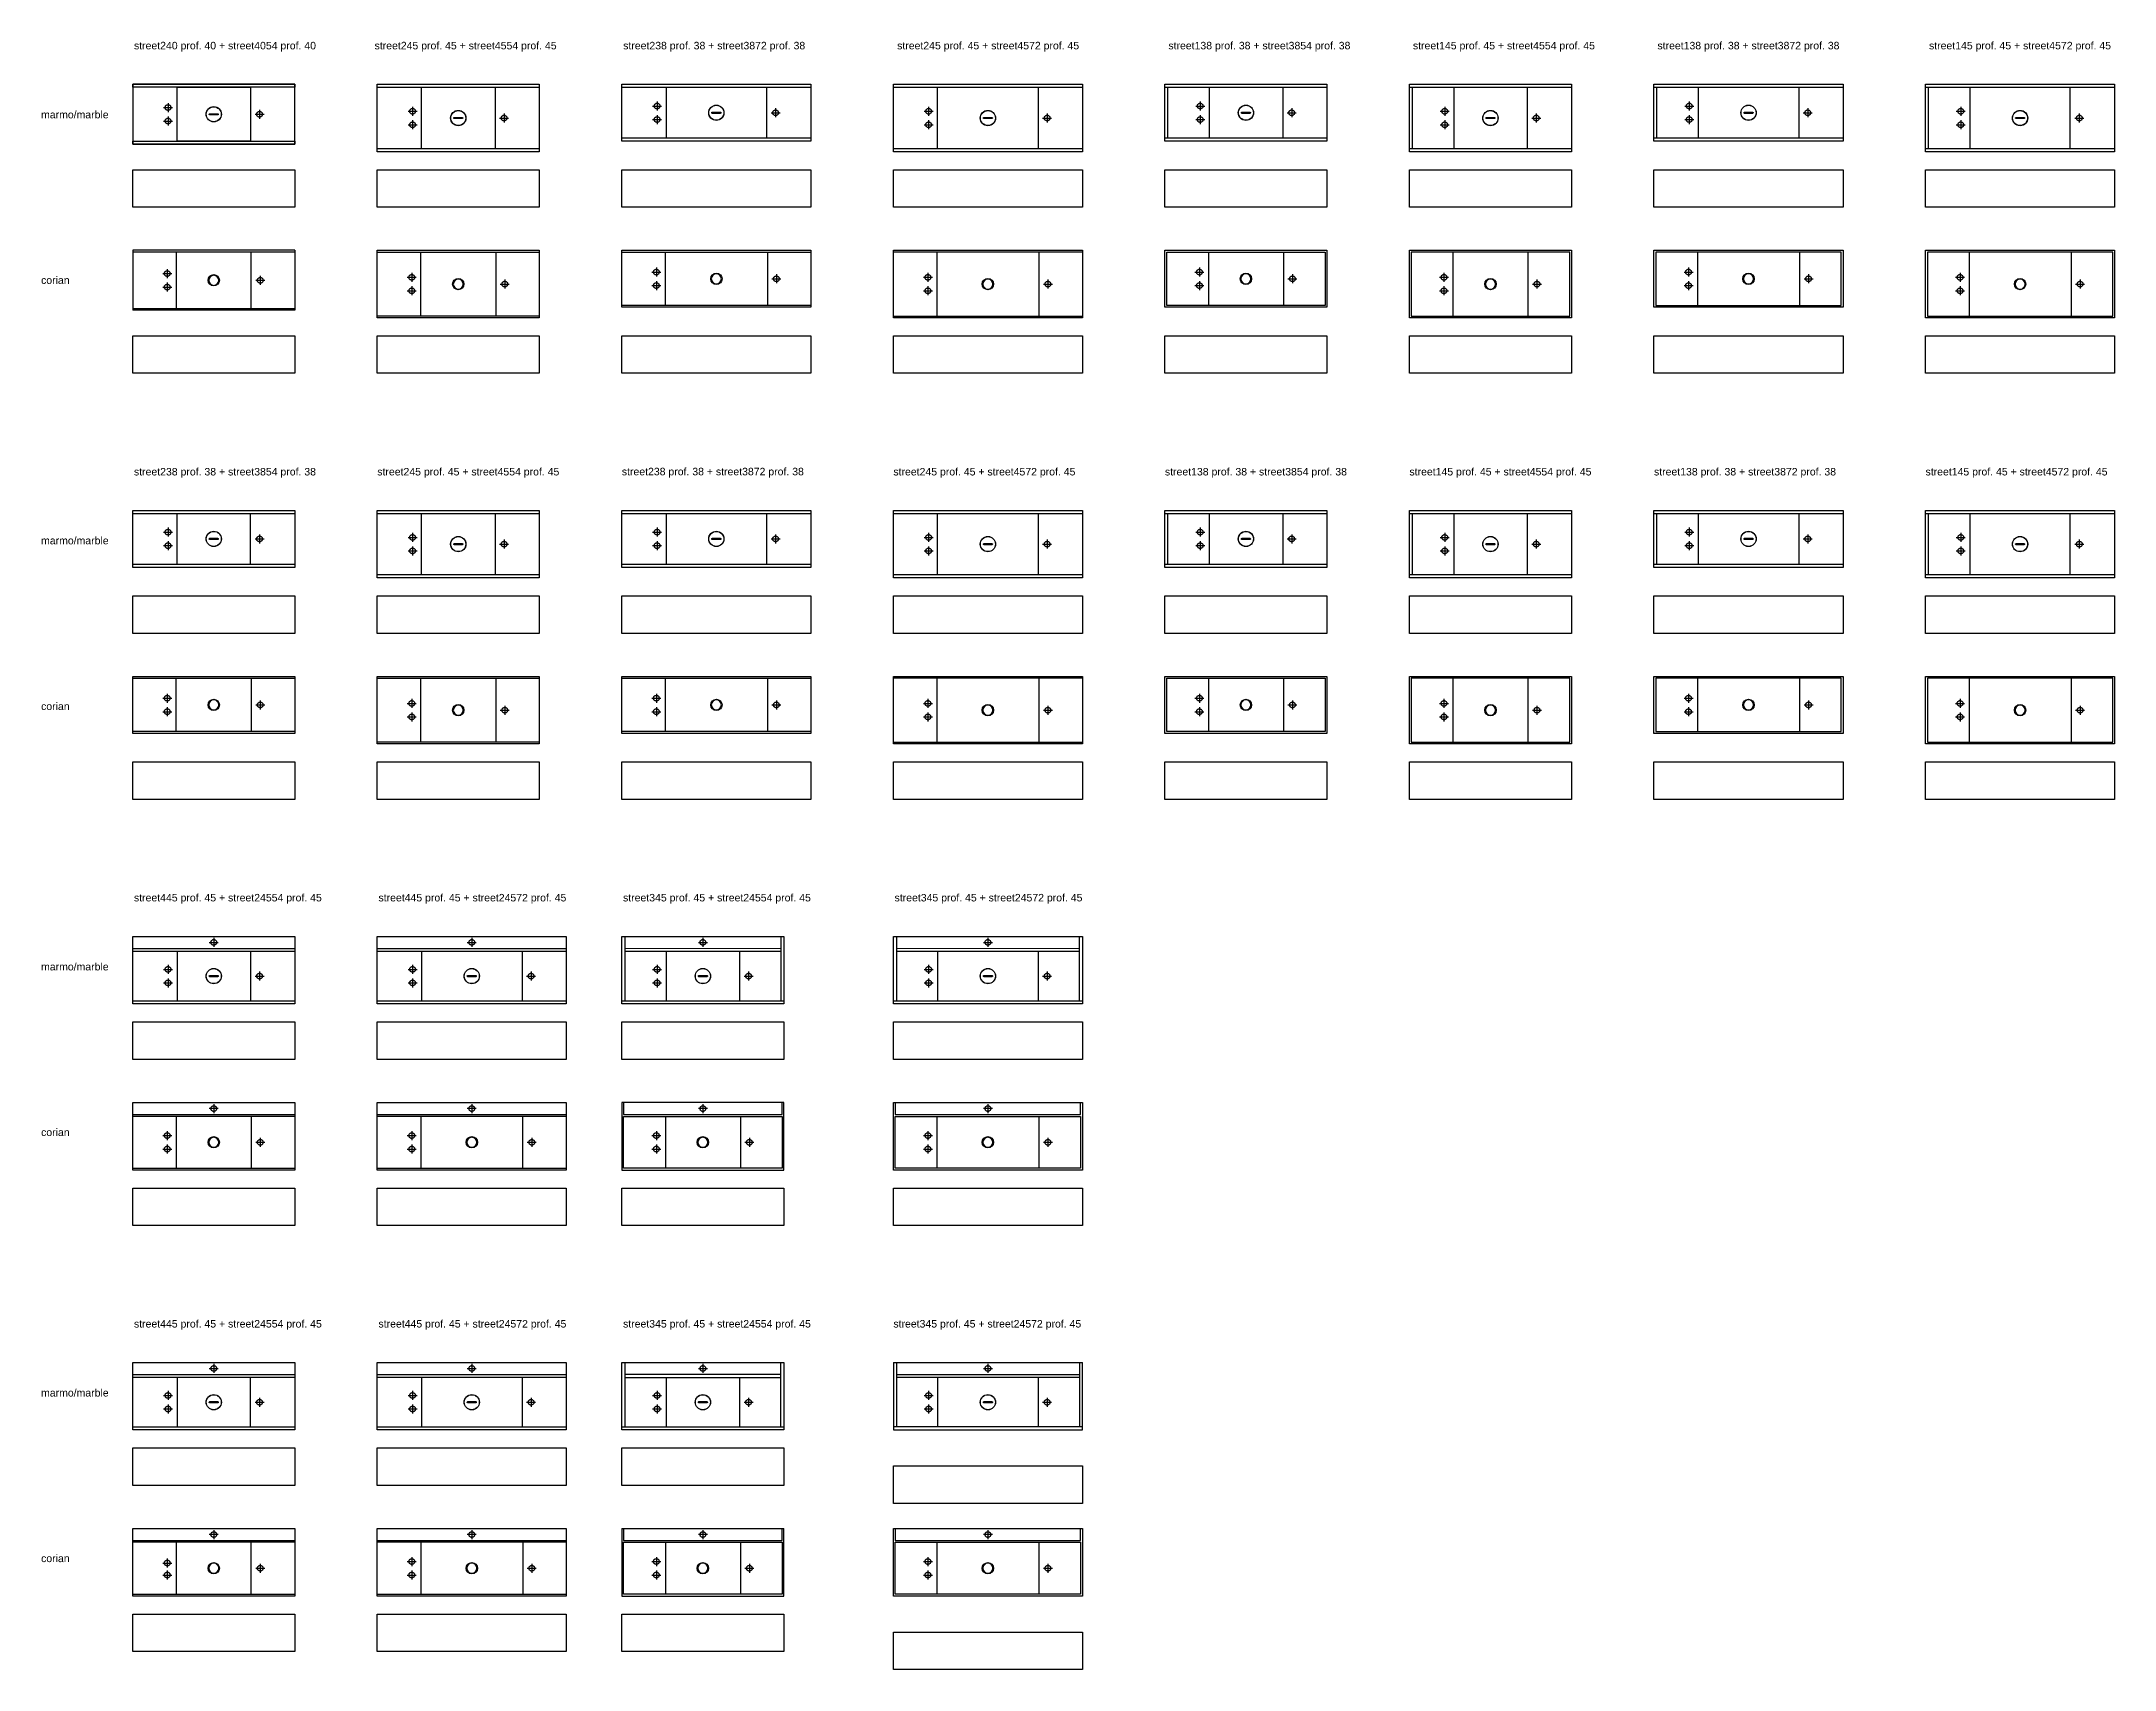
# Model space of a CAD drawing. Header units: millimetres. Extents: x 396 to 4372, y 216 to 1946.
# Drawn here: x 2271 to 3652, y 860 to 1946 of the extents above; entities that cross this region are included whole.
import ezdxf

# ---------------------------------------------------------------- set-up
doc = ezdxf.new("R2010")
doc.units = ezdxf.units.MM
doc.linetypes.add('ACAD_ISO02W100', pattern=[15, 12, -3])
doc.styles.get("Standard").update_dxf_attribs({"font": 'arial.ttf'})

msp = doc.modelspace()

# ---------------------------------------------------------------- texts
at = {"char_height": 5, "attachment_point": 1}
for s, width, heights, insert in [('street240 prof. 40 + street4054 prof. 40', 121.896, [0], (2332.3, 1945.4)), ('street245 prof. 45 + street4554 prof. 45', 121.896, [0], (2492.7, 1945.4)), ('street238 prof. 38 + street3872 prof. 38', 121.896, [0], (2658.4, 1945.4)), ('street245 prof. 45 + street4572 prof. 45', 121.896, [0], (2841, 1945.4)), ('street138 prof. 38 + street3854 prof. 38', 121.896, [0], (3021.8, 1945.4)), ('street145 prof. 45 + street4554 prof. 45', 121.896, [0], (3184.8, 1945.4)), ('street138 prof. 38 + street3872 prof. 38', 121.896, [0], (3347.8, 1945.4)), ('street145 prof. 45 + street4572 prof. 45', 121.896, [0], (3528.8, 1945.4)), ('marmo/marble', 116.784, [0], (2270.4, 1899.4)), ('corian', 116.784, [0], (2270.4, 1789, 0)), ('street238 prof. 38 + street3854 prof. 38', 121.896, [0], (2332.3, 1661.3)), ('street245 prof. 45 + street4554 prof. 45', 121.896, [0], (2494.5, 1661.3)), ('street238 prof. 38 + street3872 prof. 38', 121.896, [0], (2657.5, 1661.4)), ('street245 prof. 45 + street4572 prof. 45', 121.896, [0], (2838.5, 1661.3)), ('street138 prof. 38 + street3854 prof. 38', 121.896, [0], (3019.5, 1661.3)), ('street145 prof. 45 + street4554 prof. 45', 121.896, [0], (3182.5, 1661.3)), ('street138 prof. 38 + street3872 prof. 38', 121.896, [0], (3345.5, 1661.3)), ('street145 prof. 45 + street4572 prof. 45', 121.896, [0], (3526.5, 1661.3)), ('marmo/marble', 116.784, [0], (2270.4, 1615.4)), ('corian', 116.784, [0], (2270.4, 1504.9, 0)), ('street445 prof. 45 + street24554 prof. 45', 138.665, [11.1], (2332.3, 1377.3)), ('street445 prof. 45 + street24572 prof. 45', 138.665, [11.1], (2495.3, 1377.3)), ('street345 prof. 45 + street24554 prof. 45', 138.665, [11.1], (2658.3, 1377.3)), ('street345 prof. 45 + street24572 prof. 45', 138.665, [11.1], (2839.3, 1377.3)), ('marmo/marble', 116.784, [0], (2270.4, 1331.3)), ('corian', 116.784, [0], (2270.4, 1220.9, 0)), ('street445 prof. 45 + street24554 prof. 45', 138.665, [11.1], (2332.3, 1093.2, 0)), ('street445 prof. 45 + street24572 prof. 45', 138.665, [11.1], (2495.3, 1093.2, 0)), ('street345 prof. 45 + street24554 prof. 45', 138.665, [11.1], (2658.3, 1093.2, 0)), ('street345 prof. 45 + street24572 prof. 45', 138.665, [11.1], (2838.5, 1093.2, 0)), ('marmo/marble', 116.784, [0], (2270.4, 1047.2, 0)), ('corian', 116.784, [0], (2270.4, 936.8, 0))]:
    msp.add_mtext_dynamic_manual_height_columns(s, width=width, gutter_width=12.5, heights=heights, dxfattribs=dict(at, insert=insert))

# ---------------------------------------------------------------- blocks, each defined once
blk = doc.blocks.new('*U121')
blk.add_lwpolyline([(0, 25), (108, 25), (108, 0), (0, 0)], close=True)
blk = doc.blocks.new('*U135')
for p, q in [((0, 37), (108, 37)), ((108, 35.8), (0, 35.8)), ((29, 35.8, 0), (29, 1.2, 0)), ((79, 1.2, 0), (79, 35.8)), ((0, 1.2), (108, 1.2))]:
    blk.add_line(p, q)
blk.add_lwpolyline([(0, 45), (108, 45), (108, 0), (0, 0)], close=True)
blk.add_circle((54, 18.5), 3.78)
at = {"extrusion": (0, 0, -1)}
blk.add_circle((-54, 18.5, 0), 3.35, dxfattribs=at)
at = {"layer": 'Defpoints', "linetype": 'ACAD_ISO02W100'}
for p, q in [((54, 44), (54, 38)), ((57, 41), (51, 41)), ((20, 22), (26, 22)), ((20, 14), (26, 14)), ((23, 25), (23, 19)), ((23, 17), (23, 11)), ((82, 18.5), (88, 18.5)), ((85, 21.5), (85, 15.5))]:
    blk.add_line(p, q, dxfattribs=at)
for centre in [(54, 41), (23, 22), (23, 14), (85, 18.5)]:
    blk.add_circle(centre, 1.9, dxfattribs=at)
blk = doc.blocks.new('*U134')
for p, q in [((0, 37), (108, 37)), ((108, 35), (0, 35)), ((29.5, 35), (29.5, 2)), ((78.5, 2), (78.5, 35)), ((0, 2), (108, 2))]:
    blk.add_line(p, q)
for points in [[(0, 45), (108, 45), (108, 0), (0, 0)], [(51.2, 18.8), (51.3, 18.9), (51.4, 18.9), (56.6, 18.9), (56.7, 18.9), (56.8, 18.8), (56.9, 18.8), (56.9, 18.7), (57, 18.6), (57, 18.5), (57, 18.4), (56.9, 18.3), (56.9, 18.2), (56.8, 18.2), (56.7, 18.1), (56.6, 18.1), (51.4, 18.1), (51.3, 18.1), (51.2, 18.2), (51.1, 18.2), (51.1, 18.3), (51, 18.4), (51, 18.5), (51, 18.6), (51.1, 18.7), (51.1, 18.8)]]:
    blk.add_lwpolyline(points, close=True)
for radius in [5.1, 5]:
    blk.add_circle((54, 18.5), radius)
at = {"layer": 'Defpoints', "linetype": 'ACAD_ISO02W100'}
for p, q in [((54, 44), (54, 38)), ((51, 41), (57, 41)), ((20.5, 23), (26.5, 23)), ((20.5, 14), (26.5, 14)), ((23.5, 26), (23.5, 20)), ((23.5, 17), (23.5, 11)), ((81.5, 18.5), (87.5, 18.5)), ((84.5, 21.5), (84.5, 15.5))]:
    blk.add_line(p, q, dxfattribs=at)
for centre in [(54, 41), (23.5, 23), (23.5, 14), (84.5, 18.5)]:
    blk.add_circle(centre, 1.9, dxfattribs=at)
blk = doc.blocks.new('*U136')
for p, q in [((0, 37), (126, 37)), ((126, 35), (0, 35)), ((29.5, 35), (29.5, 2)), ((96.5, 35), (96.5, 2)), ((0, 2), (126, 2))]:
    blk.add_line(p, q)
for points in [[(0, 45), (126, 45), (126, 0), (0, 0)], [(60.2, 18.8), (60.3, 18.9), (60.4, 18.9), (65.6, 18.9), (65.7, 18.9), (65.8, 18.8), (65.9, 18.8), (65.9, 18.7), (66, 18.6), (66, 18.5), (66, 18.4), (65.9, 18.3), (65.9, 18.2), (65.8, 18.2), (65.7, 18.1), (65.6, 18.1), (60.4, 18.1), (60.3, 18.1), (60.2, 18.2), (60.1, 18.2), (60.1, 18.3), (60, 18.4), (60, 18.5), (60, 18.6), (60.1, 18.7), (60.1, 18.8)]]:
    blk.add_lwpolyline(points, close=True)
for radius in [5.1, 5]:
    blk.add_circle((63, 18.5), radius)
at = {"layer": 'Defpoints', "linetype": 'ACAD_ISO02W100'}
for p, q in [((63, 44), (63, 38)), ((60, 41), (66, 41)), ((20.5, 23), (26.5, 23)), ((20.5, 14), (26.5, 14)), ((23.5, 26), (23.5, 20)), ((23.5, 17), (23.5, 11)), ((99.5, 18.5), (105.5, 18.5)), ((102.5, 21.5), (102.5, 15.5))]:
    blk.add_line(p, q, dxfattribs=at)
for centre in [(63, 41), (23.5, 23), (23.5, 14), (102.5, 18.5)]:
    blk.add_circle(centre, 1.9, dxfattribs=at)
blk = doc.blocks.new('*U137')
for p, q in [((0, 37), (126, 37)), ((126, 35.8), (0, 35.8)), ((29, 35.8), (29, 1.2)), ((97, 35.8), (97, 1.2)), ((0, 1.2), (126, 1.2))]:
    blk.add_line(p, q)
blk.add_lwpolyline([(0, 45), (126, 45), (126, 0), (0, 0)], close=True)
blk.add_circle((63, 18.5, 0), 3.78)
at = {"extrusion": (0, 0, -1)}
blk.add_circle((-63, 18.5, 0), 3.35, dxfattribs=at)
at = {"layer": 'Defpoints', "linetype": 'ACAD_ISO02W100'}
for p, q in [((63, 44), (63, 38)), ((66, 41), (60, 41)), ((20, 23, 0), (26, 23, 0)), ((20, 14, 0), (26, 14, 0)), ((23, 26, 0), (23, 20, 0)), ((23, 17, 0), (23, 11, 0)), ((100, 18.5), (106, 18.5)), ((103, 21.5), (103, 15.5))]:
    blk.add_line(p, q, dxfattribs=at)
for centre in [(63, 41), (23, 23, 0), (23, 14, 0), (103, 18.5)]:
    blk.add_circle(centre, 1.9, dxfattribs=at)
blk = doc.blocks.new('*U124')
blk.add_lwpolyline([(0, 25), (126, 25), (126, 0), (0, 0)], close=True)
blk = doc.blocks.new('*U138')
for p, q in [((2, 45), (2, 2)), ((106, 2), (106, 45)), ((106, 37), (2, 37)), ((2, 35), (106, 35)), ((29.5, 35), (29.5, 2)), ((78.5, 35), (78.5, 2)), ((0, 2), (108, 2))]:
    blk.add_line(p, q)
for points in [[(0, 45), (108, 45), (108, 0), (0, 0)], [(51.2, 18.8), (51.3, 18.9), (51.4, 18.9), (56.6, 18.9), (56.7, 18.9), (56.8, 18.8), (56.9, 18.8), (56.9, 18.7), (57, 18.6), (57, 18.5), (57, 18.4), (56.9, 18.3), (56.9, 18.2), (56.8, 18.2), (56.7, 18.1), (56.6, 18.1), (51.4, 18.1), (51.3, 18.1), (51.2, 18.2), (51.1, 18.2), (51.1, 18.3), (51, 18.4), (51, 18.5), (51, 18.6), (51.1, 18.7), (51.1, 18.8)]]:
    blk.add_lwpolyline(points, close=True)
for radius in [5.1, 5]:
    blk.add_circle((54, 18.5), radius)
at = {"layer": 'Defpoints', "linetype": 'ACAD_ISO02W100'}
for p, q in [((54, 44), (54, 38)), ((51, 41), (57, 41)), ((20.5, 23), (26.5, 23)), ((20.5, 14), (26.5, 14)), ((23.5, 26), (23.5, 20)), ((23.5, 17), (23.5, 11)), ((81.5, 18.5), (87.5, 18.5)), ((84.5, 21.5), (84.5, 15.5))]:
    blk.add_line(p, q, dxfattribs=at)
for centre in [(54, 41), (23.5, 23), (23.5, 14), (84.5, 18.5)]:
    blk.add_circle(centre, 1.9, dxfattribs=at)
blk = doc.blocks.new('*U139')
for p, q in [((0, 45), (108, 45)), ((29, 35.8, 0), (29, 1.2)), ((79, 35.8, 0), (79, 1.2, 0))]:
    blk.add_line(p, q)
for points in [[(0, 45), (0, 0), (108, 0), (108, 45)], [(1.2, 45), (1.2, 37), (106.8, 37), (106.8, 45)]]:
    blk.add_lwpolyline(points)
blk.add_lwpolyline([(1.2, 35.8), (106.8, 35.8), (106.8, 1.2), (1.2, 1.2)], close=True)
blk.add_circle((54, 18.5), 3.78)
at = {"extrusion": (0, 0, -1)}
blk.add_circle((-54, 18.5, 0), 3.35, dxfattribs=at)
at = {"layer": 'Defpoints', "linetype": 'ACAD_ISO02W100'}
for p, q in [((54, 44), (54, 38)), ((57, 41), (51, 41)), ((20, 23), (26, 23)), ((20, 14), (26, 14)), ((23, 26), (23, 20)), ((23, 17), (23, 11)), ((82, 18.5), (88, 18.5)), ((85, 21.5), (85, 15.5))]:
    blk.add_line(p, q, dxfattribs=at)
for centre in [(54, 41), (23, 23), (23, 14), (85, 18.5)]:
    blk.add_circle(centre, 1.9, dxfattribs=at)
blk = doc.blocks.new('*U141')
for p, q in [((0, 45), (126, 45)), ((2, 45), (2, 2)), ((124, 45), (124, 2)), ((2, 37), (124, 37.1)), ((124, 35), (2, 35)), ((29.5, 35), (29.5, 2)), ((96.5, 35), (96.5, 2)), ((126, 2), (0, 2))]:
    blk.add_line(p, q)
blk.add_lwpolyline([(0, 45), (0, 0), (126, 0), (126, 45)])
blk.add_lwpolyline([(60.2, 18.8), (60.3, 18.9), (60.4, 18.9), (65.6, 18.9), (65.7, 18.9), (65.8, 18.8), (65.9, 18.8), (66, 18.7), (66, 18.6), (66, 18.5), (66, 18.4), (66, 18.3), (65.9, 18.2), (65.8, 18.1), (65.7, 18.1), (65.6, 18.1), (60.4, 18.1), (60.3, 18.1), (60.2, 18.1), (60.1, 18.2), (60.1, 18.3), (60, 18.4), (60, 18.5), (60, 18.6), (60.1, 18.7), (60.1, 18.8)], close=True)
for radius in [5.1, 5]:
    blk.add_circle((63, 18.5), radius)
at = {"layer": 'Defpoints', "linetype": 'ACAD_ISO02W100'}
for p, q in [((63, 44), (63, 38)), ((60, 41), (66, 41)), ((20.5, 23), (26.5, 23)), ((20.5, 14), (26.5, 14)), ((23.5, 26), (23.5, 20)), ((23.5, 17), (23.5, 11)), ((99.5, 18.5), (105.5, 18.5)), ((102.5, 21.5), (102.5, 15.5))]:
    blk.add_line(p, q, dxfattribs=at)
for centre in [(63, 41), (23.5, 23), (23.5, 14), (102.5, 18.5)]:
    blk.add_circle(centre, 1.9, dxfattribs=at)
blk = doc.blocks.new('*U142')
for p, q in [((29, 35.8, 0), (29, 1.2)), ((97, 35.8, 0), (97, 1.2))]:
    blk.add_line(p, q)
for points in [[(0, 45), (126, 45), (126, 0), (0, 0)], [(1.2, 35.8), (124.8, 35.8), (124.8, 1.2), (1.2, 1.2)]]:
    blk.add_lwpolyline(points, close=True)
blk.add_lwpolyline([(1.2, 45), (1.2, 37), (124.8, 37), (124.8, 45)])
blk.add_circle((63, 18.5), 3.78)
at = {"extrusion": (0, 0, -1)}
blk.add_circle((-63, 18.5, 0), 3.35, dxfattribs=at)
at = {"layer": 'Defpoints', "linetype": 'ACAD_ISO02W100'}
for p, q in [((63, 44), (63, 38)), ((66, 41), (60, 41)), ((20, 23), (26, 23)), ((20, 14), (26, 14)), ((23, 26), (23, 20)), ((23, 17), (23, 11)), ((100, 18.5, 0), (106, 18.5, 0)), ((103, 21.5, 0), (103, 15.5, 0))]:
    blk.add_line(p, q, dxfattribs=at)
for centre in [(63, 41), (23, 23), (23, 14), (103, 18.5, 0)]:
    blk.add_circle(centre, 1.9, dxfattribs=at)
blk = doc.blocks.new('*U125')
for p, q in [((0, 37), (108, 37)), ((108, 35), (0, 35)), ((29.5, 35), (29.5, 2)), ((78.5, 35), (78.5, 2)), ((0, 2), (108, 2))]:
    blk.add_line(p, q)
for points in [[(0, 45), (108, 45), (108, 0), (0, 0)], [(51.2, 18.8), (51.3, 18.9), (51.4, 18.9), (56.6, 18.9), (56.7, 18.9), (56.8, 18.8), (56.9, 18.8), (56.9, 18.7), (57, 18.6), (57, 18.5), (57, 18.4), (56.9, 18.3), (56.9, 18.2), (56.8, 18.2), (56.7, 18.1), (56.6, 18.1), (51.4, 18.1), (51.3, 18.1), (51.2, 18.2), (51.1, 18.2), (51.1, 18.3), (51, 18.4), (51, 18.5), (51, 18.6), (51.1, 18.7), (51.1, 18.8)]]:
    blk.add_lwpolyline(points, close=True)
for radius in [5.1, 5]:
    blk.add_circle((54, 18.5), radius)
at = {"layer": 'Defpoints', "linetype": 'ACAD_ISO02W100'}
for p, q in [((54, 44), (54, 38)), ((51, 41), (57, 41)), ((20.5, 23), (26.5, 23)), ((20.5, 14), (26.5, 14)), ((23.5, 26), (23.5, 20)), ((23.5, 17), (23.5, 11)), ((81.5, 18.5), (87.5, 18.5)), ((84.5, 21.5), (84.5, 15.5))]:
    blk.add_line(p, q, dxfattribs=at)
for centre in [(54, 41), (23.5, 23), (23.5, 14), (84.5, 18.5)]:
    blk.add_circle(centre, 1.9, dxfattribs=at)
blk = doc.blocks.new('*U126')
for p, q in [((0, 37), (108, 37)), ((108, 35.8), (0, 35.8)), ((29, 35.8), (29, 1.2)), ((79, 35.8), (79, 1.2)), ((0, 1.2), (108, 1.2))]:
    blk.add_line(p, q)
blk.add_lwpolyline([(0, 45), (108, 45), (108, 0), (0, 0)], close=True)
blk.add_circle((54, 18.5), 3.78)
at = {"extrusion": (0, 0, -1)}
blk.add_circle((-54, 18.5, 0), 3.35, dxfattribs=at)
at = {"layer": 'Defpoints', "linetype": 'ACAD_ISO02W100'}
for p, q in [((54, 44), (54, 38)), ((57, 41), (51, 41)), ((20, 23), (26, 23)), ((20, 14), (26, 14)), ((23, 26), (23, 20)), ((23, 17), (23, 11)), ((82, 18.5), (88, 18.5)), ((85, 21.5), (85, 15.5))]:
    blk.add_line(p, q, dxfattribs=at)
for centre in [(54, 41), (23, 23), (23, 14), (85, 18.5)]:
    blk.add_circle(centre, 1.9, dxfattribs=at)
blk = doc.blocks.new('*U0')
blk.add_lwpolyline([(0, 25), (108, 25), (108, 0), (0, 0)], close=True)
blk = doc.blocks.new('*U128')
for p, q in [((0, 37), (126, 37)), ((126, 35), (0, 35)), ((29.5, 35), (29.5, 2)), ((96.5, 35), (96.5, 2)), ((0, 2), (126, 2))]:
    blk.add_line(p, q)
for points in [[(0, 45), (126, 45), (126, 0), (0, 0)], [(60.2, 18.8), (60.3, 18.9), (60.4, 18.9), (65.6, 18.9), (65.7, 18.9), (65.8, 18.8), (65.9, 18.8), (65.9, 18.7), (66, 18.6), (66, 18.5), (66, 18.4), (65.9, 18.3), (65.9, 18.2), (65.8, 18.2), (65.7, 18.1), (65.6, 18.1), (60.4, 18.1), (60.3, 18.1), (60.2, 18.2), (60.1, 18.2), (60.1, 18.3), (60, 18.4), (60, 18.5), (60, 18.6), (60.1, 18.7), (60.1, 18.8)]]:
    blk.add_lwpolyline(points, close=True)
for radius in [5.1, 5]:
    blk.add_circle((63, 18.5), radius)
at = {"layer": 'Defpoints', "linetype": 'ACAD_ISO02W100'}
for p, q in [((63, 44), (63, 38)), ((60, 41), (66, 41)), ((20.5, 23), (26.5, 23)), ((20.5, 14), (26.5, 14)), ((23.5, 26), (23.5, 20)), ((23.5, 17), (23.5, 11)), ((99.5, 18.5), (105.5, 18.5)), ((102.5, 21.5), (102.5, 15.5))]:
    blk.add_line(p, q, dxfattribs=at)
for centre in [(63, 41), (23.5, 23), (23.5, 14), (102.5, 18.5)]:
    blk.add_circle(centre, 1.9, dxfattribs=at)
blk = doc.blocks.new('*U129')
for p, q in [((0, 37), (126, 37)), ((126, 35.8), (0, 35.8)), ((29, 35.8), (29, 1.2)), ((97, 1.2), (97, 35.8)), ((0, 1.2), (126, 1.2))]:
    blk.add_line(p, q)
blk.add_lwpolyline([(0, 45), (126, 45), (126, 0), (0, 0)], close=True)
blk.add_circle((63, 18.5, 0), 3.78)
at = {"extrusion": (0, 0, -1)}
blk.add_circle((-63, 18.5, 0), 3.35, dxfattribs=at)
at = {"layer": 'Defpoints', "linetype": 'ACAD_ISO02W100'}
for p, q in [((63, 44), (63, 38)), ((66, 41), (60, 41)), ((20, 23, 0), (26, 23, 0)), ((20, 14, 0), (26, 14, 0)), ((23, 26, 0), (23, 20, 0)), ((23, 17, 0), (23, 11, 0)), ((100, 18.5), (106, 18.5)), ((103, 21.5), (103, 15.5))]:
    blk.add_line(p, q, dxfattribs=at)
for centre in [(63, 41), (23, 23, 0), (23, 14, 0), (103, 18.5)]:
    blk.add_circle(centre, 1.9, dxfattribs=at)
blk = doc.blocks.new('*U24')
blk.add_lwpolyline([(0, 25), (126, 25), (126, 0), (0, 0)], close=True)
blk = doc.blocks.new('*U130')
for p, q in [((2, 45), (2, 2)), ((106, 45), (106, 2)), ((2, 37), (106, 37.1)), ((106, 35), (2, 35)), ((29.5, 35), (29.5, 2)), ((78.5, 35), (78.5, 2)), ((0, 2), (108, 2))]:
    blk.add_line(p, q)
for points in [[(0, 45), (108, 45), (108, 0), (0, 0)], [(51.2, 18.8), (51.3, 18.9), (51.4, 18.9), (56.6, 18.9), (56.7, 18.9), (56.8, 18.8), (56.9, 18.8), (57, 18.7), (57, 18.6), (57, 18.5), (57, 18.4), (57, 18.3), (56.9, 18.2), (56.8, 18.2), (56.7, 18.1), (56.6, 18.1), (51.4, 18.1), (51.3, 18.1), (51.2, 18.2), (51.1, 18.2), (51.1, 18.3), (51, 18.4), (51, 18.5), (51, 18.6), (51.1, 18.7), (51.1, 18.8)]]:
    blk.add_lwpolyline(points, close=True)
for radius in [5.1, 5]:
    blk.add_circle((54, 18.5), radius)
at = {"layer": 'Defpoints', "linetype": 'ACAD_ISO02W100'}
for p, q in [((54, 44), (54, 38)), ((51, 41), (57, 41)), ((20.5, 23), (26.5, 23)), ((20.5, 14), (26.5, 14)), ((23.5, 26), (23.5, 20)), ((23.5, 17), (23.5, 11)), ((81.5, 18.5), (87.5, 18.5)), ((84.5, 21.5), (84.5, 15.5))]:
    blk.add_line(p, q, dxfattribs=at)
for centre in [(54, 41), (23.5, 23), (23.5, 14), (84.5, 18.5)]:
    blk.add_circle(centre, 1.9, dxfattribs=at)
blk = doc.blocks.new('*U131')
for p, q in [((29, 35.8, 0), (29, 1.2)), ((79, 35.8, 0), (79, 1.2, 0))]:
    blk.add_line(p, q)
for points in [[(0, 45), (0, 0), (108, 0), (108, 45), (0, 45)], [(1.2, 45), (1.2, 37), (106.8, 37), (106.8, 45)]]:
    blk.add_lwpolyline(points)
blk.add_lwpolyline([(1.2, 35.8), (106.8, 35.8), (106.8, 1.2), (1.2, 1.2)], close=True)
blk.add_circle((54, 18.5), 3.78)
at = {"extrusion": (0, 0, -1)}
blk.add_circle((-54, 18.5, 0), 3.35, dxfattribs=at)
at = {"layer": 'Defpoints', "linetype": 'ACAD_ISO02W100'}
for p, q in [((54, 44), (54, 38)), ((57, 41), (51, 41)), ((20, 23), (26, 23)), ((20, 14), (26, 14)), ((23, 26), (23, 20)), ((23, 17), (23, 11)), ((82, 18.5), (88, 18.5)), ((85, 21.5), (85, 15.5))]:
    blk.add_line(p, q, dxfattribs=at)
for centre in [(54, 41), (23, 23), (23, 14), (85, 18.5)]:
    blk.add_circle(centre, 1.9, dxfattribs=at)
blk = doc.blocks.new('*U132')
for p, q in [((2, 37), (2, 2)), ((124, 35), (2, 35)), ((29.5, 35), (29.5, 2)), ((96.5, 35), (96.5, 2)), ((124, 2), (124, 37.1)), ((0, 2), (126, 2))]:
    blk.add_line(p, q)
for points in [[(0, 45), (126, 45), (126, 0), (0, 0)], [(60.2, 18.8), (60.3, 18.9), (60.4, 18.9), (65.6, 18.9), (65.7, 18.9), (65.8, 18.8), (65.9, 18.8), (66, 18.7), (66, 18.6), (66, 18.5), (66, 18.4), (66, 18.3), (65.9, 18.2), (65.8, 18.2), (65.7, 18.1), (65.6, 18.1), (60.4, 18.1), (60.3, 18.1), (60.2, 18.2), (60.1, 18.2), (60.1, 18.3), (60, 18.4), (60, 18.5), (60, 18.6), (60.1, 18.7), (60.1, 18.8)]]:
    blk.add_lwpolyline(points, close=True)
blk.add_lwpolyline([(2, 45), (2, 37), (124, 37.1), (124, 45)])
for radius in [5.1, 5]:
    blk.add_circle((63, 18.5), radius)
at = {"layer": 'Defpoints', "linetype": 'ACAD_ISO02W100'}
for p, q in [((63, 44), (63, 38)), ((60, 41), (66, 41)), ((20.5, 23), (26.5, 23)), ((20.5, 14), (26.5, 14)), ((23.5, 26), (23.5, 20)), ((23.5, 17), (23.5, 11)), ((99.5, 18.5), (105.5, 18.5)), ((102.5, 21.5), (102.5, 15.5))]:
    blk.add_line(p, q, dxfattribs=at)
for centre in [(63, 41), (23.5, 23), (23.5, 14), (102.5, 18.5)]:
    blk.add_circle(centre, 1.9, dxfattribs=at)
blk = doc.blocks.new('*U133')
for p, q in [((29, 35.8), (29, 1.2)), ((97, 35.8, 0), (97, 1.2))]:
    blk.add_line(p, q)
for points in [[(0, 45), (126, 45), (126, 0), (0, 0)], [(1.2, 35.8), (124.8, 35.8), (124.8, 1.2), (1.2, 1.2)]]:
    blk.add_lwpolyline(points, close=True)
blk.add_lwpolyline([(1.2, 45), (1.2, 37), (124.8, 37), (124.8, 45)])
blk.add_circle((63, 18.5), 3.78)
at = {"extrusion": (0, 0, -1)}
blk.add_circle((-63, 18.5, 0), 3.35, dxfattribs=at)
at = {"layer": 'Defpoints', "linetype": 'ACAD_ISO02W100'}
for p, q in [((63, 44), (63, 38)), ((66, 41), (60, 41)), ((20, 23), (26, 23)), ((20, 14), (26, 14)), ((23, 26), (23, 20)), ((23, 17), (23, 11)), ((100, 18.5, 0), (106, 18.5, 0)), ((103, 21.5, 0), (103, 15.5, 0))]:
    blk.add_line(p, q, dxfattribs=at)
for centre in [(63, 41), (23, 23), (23, 14), (103, 18.5, 0)]:
    blk.add_circle(centre, 1.9, dxfattribs=at)
blk = doc.blocks.new('*U119')
for p, q in [((0, 36), (108, 36)), ((29.5, 2), (29.5, 36)), ((78.5, 2), (78.5, 36)), ((108, 2), (0, 2))]:
    blk.add_line(p, q)
for points in [[(0, 38), (108, 38), (108, 0), (0, 0)], [(51.2, 19.3), (51.3, 19.4), (51.4, 19.4), (56.6, 19.4), (56.7, 19.4), (56.8, 19.3), (56.9, 19.3), (56.9, 19.2), (57, 19.1), (57, 19), (57, 18.9), (56.9, 18.8), (56.9, 18.7), (56.8, 18.7), (56.7, 18.6), (56.6, 18.6), (51.4, 18.6), (51.3, 18.6), (51.2, 18.7), (51.1, 18.7), (51.1, 18.8), (51, 18.9), (51, 19), (51, 19.1), (51.1, 19.2), (51.1, 19.3)]]:
    blk.add_lwpolyline(points, close=True)
for radius in [5.1, 5]:
    blk.add_circle((54, 19), radius)
at = {"layer": 'Defpoints', "linetype": 'ACAD_ISO02W100'}
for p, q in [((20.5, 23.5), (26.5, 23.5)), ((20.5, 14.5), (26.5, 14.5)), ((23.5, 26.5), (23.5, 20.5)), ((23.5, 17.5), (23.5, 11.5)), ((81.5, 19), (87.5, 19)), ((84.5, 22), (84.5, 16))]:
    blk.add_line(p, q, dxfattribs=at)
for centre in [(23.5, 23.5), (23.5, 14.5), (84.5, 19)]:
    blk.add_circle(centre, 1.9, dxfattribs=at)
blk = doc.blocks.new('*U123')
for p, q in [((0, 36.8), (108, 36.8)), ((29, 1.2), (29, 36.8)), ((79, 36.8), (79, 1.2)), ((108, 1.2), (0, 1.2))]:
    blk.add_line(p, q)
blk.add_lwpolyline([(0, 38), (108, 38), (108, 0), (0, 0)], close=True)
blk.add_circle((54, 19), 3.78)
at = {"extrusion": (0, 0, -1)}
blk.add_circle((-54, 19, 0), 3.35, dxfattribs=at)
at = {"layer": 'Defpoints', "linetype": 'ACAD_ISO02W100'}
for p, q in [((20, 23.5), (26, 23.5)), ((20, 14.5), (26, 14.5)), ((23, 26.5), (23, 20.5)), ((23, 17.5), (23, 11.5)), ((82, 19), (88, 19)), ((85, 22), (85, 16))]:
    blk.add_line(p, q, dxfattribs=at)
for centre in [(23, 23.5), (23, 14.5), (85, 19)]:
    blk.add_circle(centre, 1.9, dxfattribs=at)
blk = doc.blocks.new('*U104')
for p, q in [((0, 43), (108, 43)), ((29.5, 2), (29.5, 43)), ((78.5, 43), (78.5, 2)), ((108, 2), (0, 2))]:
    blk.add_line(p, q)
for points in [[(0, 45), (108, 45), (108, 0), (0, 0)], [(51.2, 22.8), (51.3, 22.9), (51.4, 22.9), (56.6, 22.9), (56.7, 22.9), (56.8, 22.8), (56.9, 22.8), (56.9, 22.7), (57, 22.6), (57, 22.5), (57, 22.4), (56.9, 22.3), (56.9, 22.2), (56.8, 22.2), (56.7, 22.1), (56.6, 22.1), (51.4, 22.1), (51.3, 22.1), (51.2, 22.2), (51.1, 22.2), (51.1, 22.3), (51, 22.4), (51, 22.5), (51, 22.6), (51.1, 22.7), (51.1, 22.8)]]:
    blk.add_lwpolyline(points, close=True)
for radius in [5.1, 5]:
    blk.add_circle((54, 22.5), radius)
at = {"layer": 'Defpoints', "linetype": 'ACAD_ISO02W100'}
for p, q in [((23.5, 30), (23.5, 24)), ((20.5, 27), (26.5, 27)), ((20.5, 18), (26.5, 18)), ((23.5, 21), (23.5, 15)), ((81.5, 22.5), (87.5, 22.5)), ((84.5, 25.5), (84.5, 19.5))]:
    blk.add_line(p, q, dxfattribs=at)
for centre in [(23.5, 27), (23.5, 18), (84.5, 22.5)]:
    blk.add_circle(centre, 1.9, dxfattribs=at)
blk = doc.blocks.new('*U105')
for p, q in [((0, 43.8), (108, 43.8)), ((29, 1.2, 0), (29, 43.8)), ((79, 43.8), (79, 1.2)), ((108, 1.2), (0, 1.2))]:
    blk.add_line(p, q)
blk.add_lwpolyline([(0, 45), (108, 45), (108, 0), (0, 0)], close=True)
blk.add_circle((54, 22.5), 3.78)
at = {"extrusion": (0, 0, -1)}
blk.add_circle((-54, 22.5, 0), 3.35, dxfattribs=at)
at = {"layer": 'Defpoints', "linetype": 'ACAD_ISO02W100'}
for p, q in [((23, 30), (23, 24)), ((20, 27), (26, 27)), ((20, 18), (26, 18)), ((23, 21), (23, 15)), ((82, 22.5), (88, 22.5)), ((85, 25.5), (85, 19.5))]:
    blk.add_line(p, q, dxfattribs=at)
for centre in [(23, 27), (23, 18), (85, 22.5)]:
    blk.add_circle(centre, 1.9, dxfattribs=at)
blk = doc.blocks.new('*U106')
for p, q in [((0, 36), (126, 36)), ((29.5, 36), (29.5, 2)), ((96.5, 36), (96.5, 2)), ((126, 2), (0, 2))]:
    blk.add_line(p, q)
for points in [[(0, 38), (126, 38), (126, 0), (0, 0)], [(60.2, 19.3), (60.3, 19.4), (60.4, 19.4), (65.6, 19.4), (65.7, 19.4), (65.8, 19.3), (65.9, 19.3), (65.9, 19.2), (66, 19.1), (66, 19), (66, 18.9), (65.9, 18.8), (65.9, 18.7), (65.8, 18.7), (65.7, 18.6), (65.6, 18.6), (60.4, 18.6), (60.3, 18.6), (60.2, 18.7), (60.1, 18.7), (60.1, 18.8), (60, 18.9), (60, 19), (60, 19.1), (60.1, 19.2), (60.1, 19.3)]]:
    blk.add_lwpolyline(points, close=True)
for radius in [5.1, 5]:
    blk.add_circle((63, 19), radius)
at = {"layer": 'Defpoints', "linetype": 'ACAD_ISO02W100'}
for p, q in [((20.5, 23.5), (26.5, 23.5)), ((20.5, 14.5), (26.5, 14.5)), ((23.5, 26.5), (23.5, 20.5)), ((23.5, 17.5), (23.5, 11.5)), ((99.5, 19), (105.5, 19)), ((102.5, 22), (102.5, 16))]:
    blk.add_line(p, q, dxfattribs=at)
for centre in [(23.5, 23.5), (23.5, 14.5), (102.5, 19)]:
    blk.add_circle(centre, 1.9, dxfattribs=at)
blk = doc.blocks.new('*U108')
for p, q in [((0, 36.8), (126, 36.8)), ((29, 1.2), (29, 36.8)), ((97, 36.8), (97, 1.2)), ((126, 1.2), (0, 1.2))]:
    blk.add_line(p, q)
blk.add_lwpolyline([(0, 38), (126, 38), (126, 0), (0, 0)], close=True)
blk.add_circle((63, 19, 0), 3.78)
at = {"extrusion": (0, 0, -1)}
blk.add_circle((-63, 19, 0), 3.35, dxfattribs=at)
at = {"layer": 'Defpoints', "linetype": 'ACAD_ISO02W100'}
for p, q in [((20, 23.5, 0), (26, 23.5, 0)), ((20, 14.5, 0), (26, 14.5, 0)), ((23, 26.5, 0), (23, 20.5, 0)), ((23, 17.5, 0), (23, 11.5, 0)), ((100, 19), (106, 19)), ((103, 22), (103, 16))]:
    blk.add_line(p, q, dxfattribs=at)
for centre in [(23, 23.5, 0), (23, 14.5, 0), (103, 19)]:
    blk.add_circle(centre, 1.9, dxfattribs=at)
blk = doc.blocks.new('*U109')
for p, q in [((0, 43), (126, 43)), ((29.5, 2), (29.5, 43)), ((96.5, 43), (96.5, 2)), ((126, 2), (0, 2))]:
    blk.add_line(p, q)
for points in [[(0, 45), (126, 45), (126, 0), (0, 0)], [(60.2, 22.8), (60.3, 22.9), (60.4, 22.9), (65.6, 22.9), (65.7, 22.9), (65.8, 22.8), (65.9, 22.8), (65.9, 22.7), (66, 22.6), (66, 22.5), (66, 22.4), (65.9, 22.3), (65.9, 22.2), (65.8, 22.2), (65.7, 22.1), (65.6, 22.1), (60.4, 22.1), (60.3, 22.1), (60.2, 22.2), (60.1, 22.2), (60.1, 22.3), (60, 22.4), (60, 22.5), (60, 22.6), (60.1, 22.7), (60.1, 22.8)]]:
    blk.add_lwpolyline(points, close=True)
for radius in [5.1, 5]:
    blk.add_circle((63, 22.5), radius)
at = {"layer": 'Defpoints', "linetype": 'ACAD_ISO02W100'}
for p, q in [((23.5, 30), (23.5, 24)), ((20.5, 27), (26.5, 27)), ((20.5, 18), (26.5, 18)), ((23.5, 21), (23.5, 15)), ((99.5, 22.5), (105.5, 22.5)), ((102.5, 25.5), (102.5, 19.5))]:
    blk.add_line(p, q, dxfattribs=at)
for centre in [(23.5, 27), (23.5, 18), (102.5, 22.5)]:
    blk.add_circle(centre, 1.9, dxfattribs=at)
blk = doc.blocks.new('*U110')
for p, q in [((126, 43.8), (0, 43.8)), ((29, 43.8), (29, 1.2)), ((97, 43.8), (97, 1.2)), ((0, 1.2), (126, 1.2))]:
    blk.add_line(p, q)
blk.add_lwpolyline([(0, 45), (126, 45), (126, 0), (0, 0)], close=True)
blk.add_circle((63, 22.5, 0), 3.78)
at = {"extrusion": (0, 0, -1)}
blk.add_circle((-63, 22.5, 0), 3.35, dxfattribs=at)
at = {"layer": 'Defpoints', "linetype": 'ACAD_ISO02W100'}
for p, q in [((23, 30, 0), (23, 24, 0)), ((20, 27, 0), (26, 27, 0)), ((20, 18, 0), (26, 18, 0)), ((23, 21, 0), (23, 15, 0)), ((100, 22.5), (106, 22.5)), ((103, 25.5), (103, 19.5))]:
    blk.add_line(p, q, dxfattribs=at)
for centre in [(23, 27, 0), (23, 18, 0), (103, 22.5)]:
    blk.add_circle(centre, 1.9, dxfattribs=at)
blk = doc.blocks.new('*U111')
for p, q in [((0, 36), (108, 36)), ((2, 2), (2, 36)), ((29.5, 36), (29.5, 2)), ((78.5, 36), (78.5, 2)), ((108, 2), (0, 2))]:
    blk.add_line(p, q)
for points in [[(0, 38), (108, 38), (108, 0), (0, 0)], [(51.2, 19.3), (51.3, 19.4), (51.4, 19.4), (56.6, 19.4), (56.7, 19.4), (56.8, 19.3), (56.9, 19.3), (56.9, 19.2), (57, 19.1), (57, 19), (57, 18.9), (56.9, 18.8), (56.9, 18.7), (56.8, 18.7), (56.7, 18.6), (56.6, 18.6), (51.4, 18.6), (51.3, 18.6), (51.2, 18.7), (51.1, 18.7), (51.1, 18.8), (51, 18.9), (51, 19), (51, 19.1), (51.1, 19.2), (51.1, 19.3)]]:
    blk.add_lwpolyline(points, close=True)
for radius in [5.1, 5]:
    blk.add_circle((54, 19), radius)
at = {"layer": 'Defpoints', "linetype": 'ACAD_ISO02W100'}
for p, q in [((20.5, 23.5), (26.5, 23.5)), ((20.5, 14.5), (26.5, 14.5)), ((23.5, 26.5), (23.5, 20.5)), ((23.5, 17.5), (23.5, 11.5)), ((81.5, 19), (87.5, 19)), ((84.5, 22), (84.5, 16))]:
    blk.add_line(p, q, dxfattribs=at)
for centre in [(23.5, 23.5), (23.5, 14.5), (84.5, 19)]:
    blk.add_circle(centre, 1.9, dxfattribs=at)
blk = doc.blocks.new('*U112')
for p, q in [((29, 36.8), (29, 1.2)), ((79, 36.8), (79, 1.2))]:
    blk.add_line(p, q)
for points in [[(0, 38), (108, 38), (108, 0), (0, 0)], [(1.2, 36.8), (106.8, 36.8), (106.8, 1.2), (1.2, 1.2)]]:
    blk.add_lwpolyline(points, close=True)
blk.add_circle((54, 19, 0), 3.78)
at = {"extrusion": (0, 0, -1)}
blk.add_circle((-54, 19, 0), 3.35, dxfattribs=at)
at = {"layer": 'Defpoints', "linetype": 'ACAD_ISO02W100'}
for p, q in [((20, 23.5, 0), (26, 23.5, 0)), ((20, 14.5, 0), (26, 14.5, 0)), ((23, 26.5, 0), (23, 20.5, 0)), ((23, 17.5, 0), (23, 11.5, 0)), ((82, 19, 0), (88, 19, 0)), ((85, 22, 0), (85, 16, 0))]:
    blk.add_line(p, q, dxfattribs=at)
for centre in [(23, 23.5, 0), (23, 14.5, 0), (85, 19, 0)]:
    blk.add_circle(centre, 1.9, dxfattribs=at)
blk = doc.blocks.new('*U113')
for p, q in [((0, 43), (108, 43)), ((2, 2), (2, 43)), ((29.5, 43), (29.5, 2)), ((78.5, 43), (78.5, 2)), ((108, 2), (0, 2))]:
    blk.add_line(p, q)
for points in [[(0, 45), (108, 45), (108, 0), (0, 0)], [(51.2, 22.8), (51.3, 22.9), (51.4, 22.9), (56.6, 22.9), (56.7, 22.9), (56.8, 22.8), (56.9, 22.8), (56.9, 22.7), (57, 22.6), (57, 22.5), (57, 22.4), (56.9, 22.3), (56.9, 22.2), (56.8, 22.2), (56.7, 22.1), (56.6, 22.1), (51.4, 22.1), (51.3, 22.1), (51.2, 22.2), (51.1, 22.2), (51.1, 22.3), (51, 22.4), (51, 22.5), (51, 22.6), (51.1, 22.7), (51.1, 22.8)]]:
    blk.add_lwpolyline(points, close=True)
for radius in [5.1, 5]:
    blk.add_circle((54, 22.5), radius)
at = {"layer": 'Defpoints', "linetype": 'ACAD_ISO02W100'}
for p, q in [((23.5, 30), (23.5, 24)), ((20.5, 27), (26.5, 27)), ((20.5, 18), (26.5, 18)), ((23.5, 21), (23.5, 15)), ((81.5, 22.5), (87.5, 22.5)), ((84.5, 25.5), (84.5, 19.5))]:
    blk.add_line(p, q, dxfattribs=at)
for centre in [(23.5, 27), (23.5, 18), (84.5, 22.5)]:
    blk.add_circle(centre, 1.9, dxfattribs=at)
blk = doc.blocks.new('*U114')
for p, q in [((29, 43.8), (29, 1.2)), ((79, 43.8), (79, 1.2, 0))]:
    blk.add_line(p, q)
for points in [[(0, 45), (108, 45), (108, 0), (0, 0)], [(106.8, 43.8), (1.2, 43.8), (1.2, 1.2), (106.8, 1.2)]]:
    blk.add_lwpolyline(points, close=True)
blk.add_circle((54, 22.5), 3.78)
at = {"extrusion": (0, 0, -1)}
blk.add_circle((-54, 22.5, 0), 3.35, dxfattribs=at)
at = {"layer": 'Defpoints', "linetype": 'ACAD_ISO02W100'}
for p, q in [((23, 30), (23, 24)), ((20, 27), (26, 27)), ((20, 18), (26, 18)), ((23, 21), (23, 15)), ((82, 22.5, 0), (88, 22.5, 0)), ((85, 25.5, 0), (85, 19.5, 0))]:
    blk.add_line(p, q, dxfattribs=at)
for centre in [(23, 27), (23, 18), (85, 22.5, 0)]:
    blk.add_circle(centre, 1.9, dxfattribs=at)
blk = doc.blocks.new('*U115')
for p, q in [((0, 36), (126, 36)), ((2, 2), (2, 36)), ((29.5, 36), (29.5, 2)), ((96.5, 36), (96.5, 2)), ((126, 2), (0, 2))]:
    blk.add_line(p, q)
for points in [[(0, 38), (126, 38), (126, 0), (0, 0)], [(60.2, 19.3), (60.3, 19.4), (60.4, 19.4), (65.6, 19.4), (65.7, 19.4), (65.8, 19.3), (65.9, 19.3), (65.9, 19.2), (66, 19.1), (66, 19), (66, 18.9), (65.9, 18.8), (65.9, 18.7), (65.8, 18.7), (65.7, 18.6), (65.6, 18.6), (60.4, 18.6), (60.3, 18.6), (60.2, 18.7), (60.1, 18.7), (60.1, 18.8), (60, 18.9), (60, 19), (60, 19.1), (60.1, 19.2), (60.1, 19.3)]]:
    blk.add_lwpolyline(points, close=True)
for radius in [5.1, 5]:
    blk.add_circle((63, 19), radius)
at = {"layer": 'Defpoints', "linetype": 'ACAD_ISO02W100'}
for p, q in [((20.5, 23.5), (26.5, 23.5)), ((20.5, 14.5), (26.5, 14.5)), ((23.5, 26.5), (23.5, 20.5)), ((23.5, 17.5), (23.5, 11.5)), ((99.5, 19), (105.5, 19)), ((102.5, 22), (102.5, 16))]:
    blk.add_line(p, q, dxfattribs=at)
for centre in [(23.5, 23.5), (23.5, 14.5), (102.5, 19)]:
    blk.add_circle(centre, 1.9, dxfattribs=at)
blk = doc.blocks.new('*U116')
for p, q in [((29, 36.8), (29, 1.2)), ((97, 36.8), (97, 1.2))]:
    blk.add_line(p, q)
for points in [[(0, 38), (126, 38), (126, 0), (0, 0)], [(124.8, 36.8), (1.2, 36.8), (1.2, 1.2), (124.8, 1.2)]]:
    blk.add_lwpolyline(points, close=True)
blk.add_circle((63, 19), 3.78)
at = {"extrusion": (0, 0, -1)}
blk.add_circle((-63, 19, 0), 3.35, dxfattribs=at)
at = {"layer": 'Defpoints', "linetype": 'ACAD_ISO02W100'}
for p, q in [((20, 23.5), (26, 23.5)), ((20, 14.5), (26, 14.5)), ((23, 26.5), (23, 20.5)), ((23, 17.5), (23, 11.5)), ((100, 19, 0), (106, 19, 0)), ((103, 22, 0), (103, 16, 0))]:
    blk.add_line(p, q, dxfattribs=at)
for centre in [(23, 23.5), (23, 14.5), (103, 19, 0)]:
    blk.add_circle(centre, 1.9, dxfattribs=at)
blk = doc.blocks.new('*U117')
for p, q in [((0, 43), (126, 43)), ((2, 2), (2, 43)), ((29.5, 43), (29.5, 2)), ((96.5, 2), (96.5, 43)), ((126, 2), (0, 2))]:
    blk.add_line(p, q)
for points in [[(0, 45), (126, 45), (126, 0), (0, 0)], [(60.2, 22.8), (60.3, 22.9), (60.4, 22.9), (65.6, 22.9), (65.7, 22.9), (65.8, 22.8), (65.9, 22.8), (65.9, 22.7), (66, 22.6), (66, 22.5), (66, 22.4), (65.9, 22.3), (65.9, 22.2), (65.8, 22.2), (65.7, 22.1), (65.6, 22.1), (60.4, 22.1), (60.3, 22.1), (60.2, 22.2), (60.1, 22.2), (60.1, 22.3), (60, 22.4), (60, 22.5), (60, 22.6), (60.1, 22.7), (60.1, 22.8)]]:
    blk.add_lwpolyline(points, close=True)
for radius in [5.1, 5]:
    blk.add_circle((63, 22.5), radius)
at = {"layer": 'Defpoints', "linetype": 'ACAD_ISO02W100'}
for p, q in [((23.5, 30), (23.5, 24)), ((20.5, 27), (26.5, 27)), ((20.5, 18), (26.5, 18)), ((23.5, 21), (23.5, 15)), ((99.5, 22.5), (105.5, 22.5)), ((102.5, 25.5), (102.5, 19.5))]:
    blk.add_line(p, q, dxfattribs=at)
for centre in [(23.5, 27), (23.5, 18), (102.5, 22.5)]:
    blk.add_circle(centre, 1.9, dxfattribs=at)
blk = doc.blocks.new('*U118')
for p, q in [((29, 43.8), (29, 1.2)), ((97, 43.8), (97, 1.2))]:
    blk.add_line(p, q)
for points in [[(0, 45), (126, 45), (126, 0), (0, 0)], [(124.8, 43.8), (1.2, 43.8), (1.2, 1.2), (124.8, 1.2)]]:
    blk.add_lwpolyline(points, close=True)
blk.add_circle((63, 22.5), 3.78)
at = {"extrusion": (0, 0, -1)}
blk.add_circle((-63, 22.5, 0), 3.35, dxfattribs=at)
at = {"layer": 'Defpoints', "linetype": 'ACAD_ISO02W100'}
for p, q in [((23, 30), (23, 24)), ((20, 27), (26, 27)), ((20, 18), (26, 18)), ((23, 21), (23, 15)), ((100, 22.5, 0), (106, 22.5, 0)), ((103, 25.5, 0), (103, 19.5, 0))]:
    blk.add_line(p, q, dxfattribs=at)
for centre in [(23, 27), (23, 18), (103, 22.5, 0)]:
    blk.add_circle(centre, 1.9, dxfattribs=at)
blk = doc.blocks.new('*U21')
for points in [[(0, 40), (0, 2), (108, 2), (108, 38), (0, 38)], [(108, 40), (108, 38), (0, 38), (0, 40), (108, 40)], [(108, 2), (108, 0), (0, 0), (0, 2), (108, 2)]]:
    blk.add_lwpolyline(points)
for points in [[(0, 0), (108, 0), (108, 40), (0, 40)], [(29.5, 38), (78.5, 38), (78.5, 2), (29.5, 2)], [(51.2, 20.3), (51.3, 20.4), (51.4, 20.4), (56.6, 20.4), (56.7, 20.4), (56.8, 20.3), (56.9, 20.3), (56.9, 20.2), (57, 20.1), (57, 20), (57, 19.9), (56.9, 19.8), (56.9, 19.7), (56.8, 19.7), (56.7, 19.6), (56.6, 19.6), (51.4, 19.6), (51.3, 19.6), (51.2, 19.7), (51.1, 19.7), (51.1, 19.8), (51, 19.9), (51, 20), (51, 20.1), (51.1, 20.2), (51.1, 20.3)]]:
    blk.add_lwpolyline(points, close=True)
for radius in [5.1, 5]:
    blk.add_circle((54, 20), radius)
at = {"layer": 'Defpoints', "linetype": 'ACAD_ISO02W100'}
for p, q in [((20.5, 24.5), (26.5, 24.5)), ((20.5, 15.5), (26.5, 15.5)), ((23.5, 27.5), (23.5, 21.5)), ((23.5, 18.5), (23.5, 12.5)), ((81.5, 20), (87.5, 20)), ((84.5, 23), (84.5, 17))]:
    blk.add_line(p, q, dxfattribs=at)
for centre in [(23.5, 24.5), (23.5, 15.5), (84.5, 20)]:
    blk.add_circle(centre, 1.9, dxfattribs=at)
blk = doc.blocks.new('*U23')
for p, q in [((108, 40), (0, 40)), ((0, 40), (0, 0)), ((108, 38.8), (0, 38.8)), ((29, 38.8), (29, 1.2, 0)), ((79, 1.2, 0), (79, 38.8)), ((108, 40), (108, 0)), ((0, 1.2), (108, 1.2)), ((108, 0), (0, 0))]:
    blk.add_line(p, q)
blk.add_circle((54, 20, 0), 3.78)
at = {"extrusion": (0, 0, -1)}
blk.add_circle((-54, 20, 0), 3.35, dxfattribs=at)
at = {"layer": 'Defpoints', "linetype": 'ACAD_ISO02W100'}
for p, q in [((20, 24.5, 0), (26, 24.5, 0)), ((20, 15.5, 0), (26, 15.5, 0)), ((23, 27.5, 0), (23, 21.5, 0)), ((23, 18.5, 0), (23, 12.5, 0)), ((82, 20, 0), (88, 20, 0)), ((85, 23, 0), (85, 17, 0))]:
    blk.add_line(p, q, dxfattribs=at)
for centre in [(23, 24.5, 0), (23, 15.5, 0), (85, 20, 0)]:
    blk.add_circle(centre, 1.9, dxfattribs=at)
blk = doc.blocks.new('*U107')
for p, q in [((0, 36), (126, 36)), ((29.5, 36), (29.5, 2)), ((96.5, 36), (96.5, 2)), ((126, 2), (0, 2))]:
    blk.add_line(p, q)
for points in [[(0, 38), (126, 38), (126, 0), (0, 0)], [(60.2, 19.3), (60.3, 19.4), (60.4, 19.4), (65.6, 19.4), (65.7, 19.4), (65.8, 19.3), (65.9, 19.3), (65.9, 19.2), (66, 19.1), (66, 19), (66, 18.9), (65.9, 18.8), (65.9, 18.7), (65.8, 18.7), (65.7, 18.6), (65.6, 18.6), (60.4, 18.6), (60.3, 18.6), (60.2, 18.7), (60.1, 18.7), (60.1, 18.8), (60, 18.9), (60, 19), (60, 19.1), (60.1, 19.2), (60.1, 19.3)]]:
    blk.add_lwpolyline(points, close=True)
for radius in [5.1, 5]:
    blk.add_circle((63, 19), radius)
at = {"layer": 'Defpoints', "linetype": 'ACAD_ISO02W100'}
for p, q in [((20.5, 23.5), (26.5, 23.5)), ((20.5, 14.5), (26.5, 14.5)), ((23.5, 26.5), (23.5, 20.5)), ((23.5, 17.5), (23.5, 11.5)), ((99.5, 19), (105.5, 19)), ((102.5, 22), (102.5, 16))]:
    blk.add_line(p, q, dxfattribs=at)
for centre in [(23.5, 23.5), (23.5, 14.5), (102.5, 19)]:
    blk.add_circle(centre, 1.9, dxfattribs=at)

# ---------------------------------------------------------------- block references
for name, p in [('*U21', (2331.5, 1877.1)), ('*U104', (2494.5, 1872.1)), ('*U107', (2657.5, 1879.1)), ('*U109', (2838.5, 1872.1)), ('*U111', (3019.5, 1879.1)), ('*U113', (3182.5, 1872.1)), ('*U115', (3345.5, 1879.1)), ('*U117', (3526.5, 1872.1)), ('*U0', (2331.5, 1835.1)), ('*U0', (2494.5, 1835.1)), ('*U0', (3019.5, 1835.1)), ('*U0', (3182.5, 1835.1)), ('*U23', (2331.5, 1766.4)), ('*U105', (2494.5, 1761.4)), ('*U108', (2657.5, 1768.4)), ('*U110', (2838.5, 1761.4)), ('*U112', (3019.5, 1768.4)), ('*U114', (3182.5, 1761.4)), ('*U116', (3345.5, 1768.4)), ('*U118', (3526.5, 1761.4)), ('*U0', (2331.5, 1724.4, 0)), ('*U0', (2494.5, 1724.4, 0)), ('*U0', (3019.5, 1724.4, 0)), ('*U0', (3182.5, 1724.4, 0)), ('*U119', (2331.5, 1595)), ('*U104', (2494.5, 1588)), ('*U106', (2657.5, 1595)), ('*U109', (2838.5, 1588)), ('*U111', (3019.5, 1595)), ('*U113', (3182.5, 1588)), ('*U115', (3345.5, 1595)), ('*U117', (3526.5, 1588)), ('*U121', (2331.5, 1551)), ('*U121', (2494.5, 1551)), ('*U121', (3019.5, 1551)), ('*U121', (3182.5, 1551)), ('*U123', (2331.5, 1484.3)), ('*U105', (2494.5, 1477.3)), ('*U108', (2657.5, 1484.3)), ('*U110', (2838.5, 1477.3)), ('*U112', (3019.5, 1484.3)), ('*U114', (3182.5, 1477.3)), ('*U116', (3345.5, 1484.3)), ('*U118', (3526.5, 1477.3)), ('*U121', (2331.5, 1440.3)), ('*U121', (2494.5, 1440.3)), ('*U121', (3019.5, 1440.3)), ('*U121', (3182.5, 1440.3)), ('*U125', (2331.5, 1304)), ('*U128', (2494.5, 1304)), ('*U130', (2657.5, 1304)), ('*U132', (2838.5, 1304)), ('*U0', (2331.5, 1267)), ('*U0', (2657.5, 1267)), ('*U126', (2331.5, 1193.2)), ('*U129', (2494.5, 1193.2)), ('*U131', (2657.5, 1193.2)), ('*U133', (2838.5, 1193.2)), ('*U0', (2331.5, 1156.2, 0)), ('*U0', (2657.5, 1156.2, 0)), ('*U134', (2331.5, 1019.9, 0)), ('*U136', (2494.5, 1019.9, 0)), ('*U138', (2657.5, 1019.9, 0)), ('*U141', (2838.5, 1019.9, 0)), ('*U121', (2331.5, 982.9, 0)), ('*U121', (2657.5, 982.9, 0)), ('*U135', (2331.5, 909.2, 0)), ('*U137', (2494.5, 909.2, 0)), ('*U139', (2657.5, 909.2, 0)), ('*U142', (2838.5, 909.2, 0)), ('*U121', (2331.5, 872.2, 0)), ('*U121', (2657.5, 872.2, 0))]:
    msp.add_blockref(name, p)
at = {"color": 3}
for name, p in [('*U24', (2657.5, 1835.1)), ('*U24', (2838.5, 1835.1)), ('*U24', (3345.5, 1835.1)), ('*U24', (3526.5, 1835.1)), ('*U24', (2657.5, 1724.4, 0)), ('*U24', (2838.5, 1724.4, 0)), ('*U24', (3345.5, 1724.4, 0)), ('*U24', (3526.5, 1724.4, 0)), ('*U124', (2657.5, 1551)), ('*U124', (2838.5, 1551)), ('*U124', (3345.5, 1551)), ('*U124', (3526.5, 1551)), ('*U124', (2657.5, 1440.3)), ('*U124', (2838.5, 1440.3)), ('*U124', (3345.5, 1440.3)), ('*U124', (3526.5, 1440.3)), ('*U24', (2494.5, 1267)), ('*U24', (2838.5, 1267)), ('*U24', (2494.5, 1156.2, 0)), ('*U24', (2838.5, 1156.2, 0)), ('*U124', (2494.5, 982.9, 0)), ('*U124', (2838.5, 970.9, 0)), ('*U124', (2494.5, 872.2, 0)), ('*U124', (2838.5, 860.2, 0))]:
    msp.add_blockref(name, p, dxfattribs=at)

msp.set_redraw_order([(e.dxf.handle, doc.entitydb.next_handle()) for e in msp.query("TEXT MTEXT ATTDEF DIMENSION ARC_DIMENSION")])  # texts and dimensions are drawn at this point

doc.saveas('drawing.dxf')
